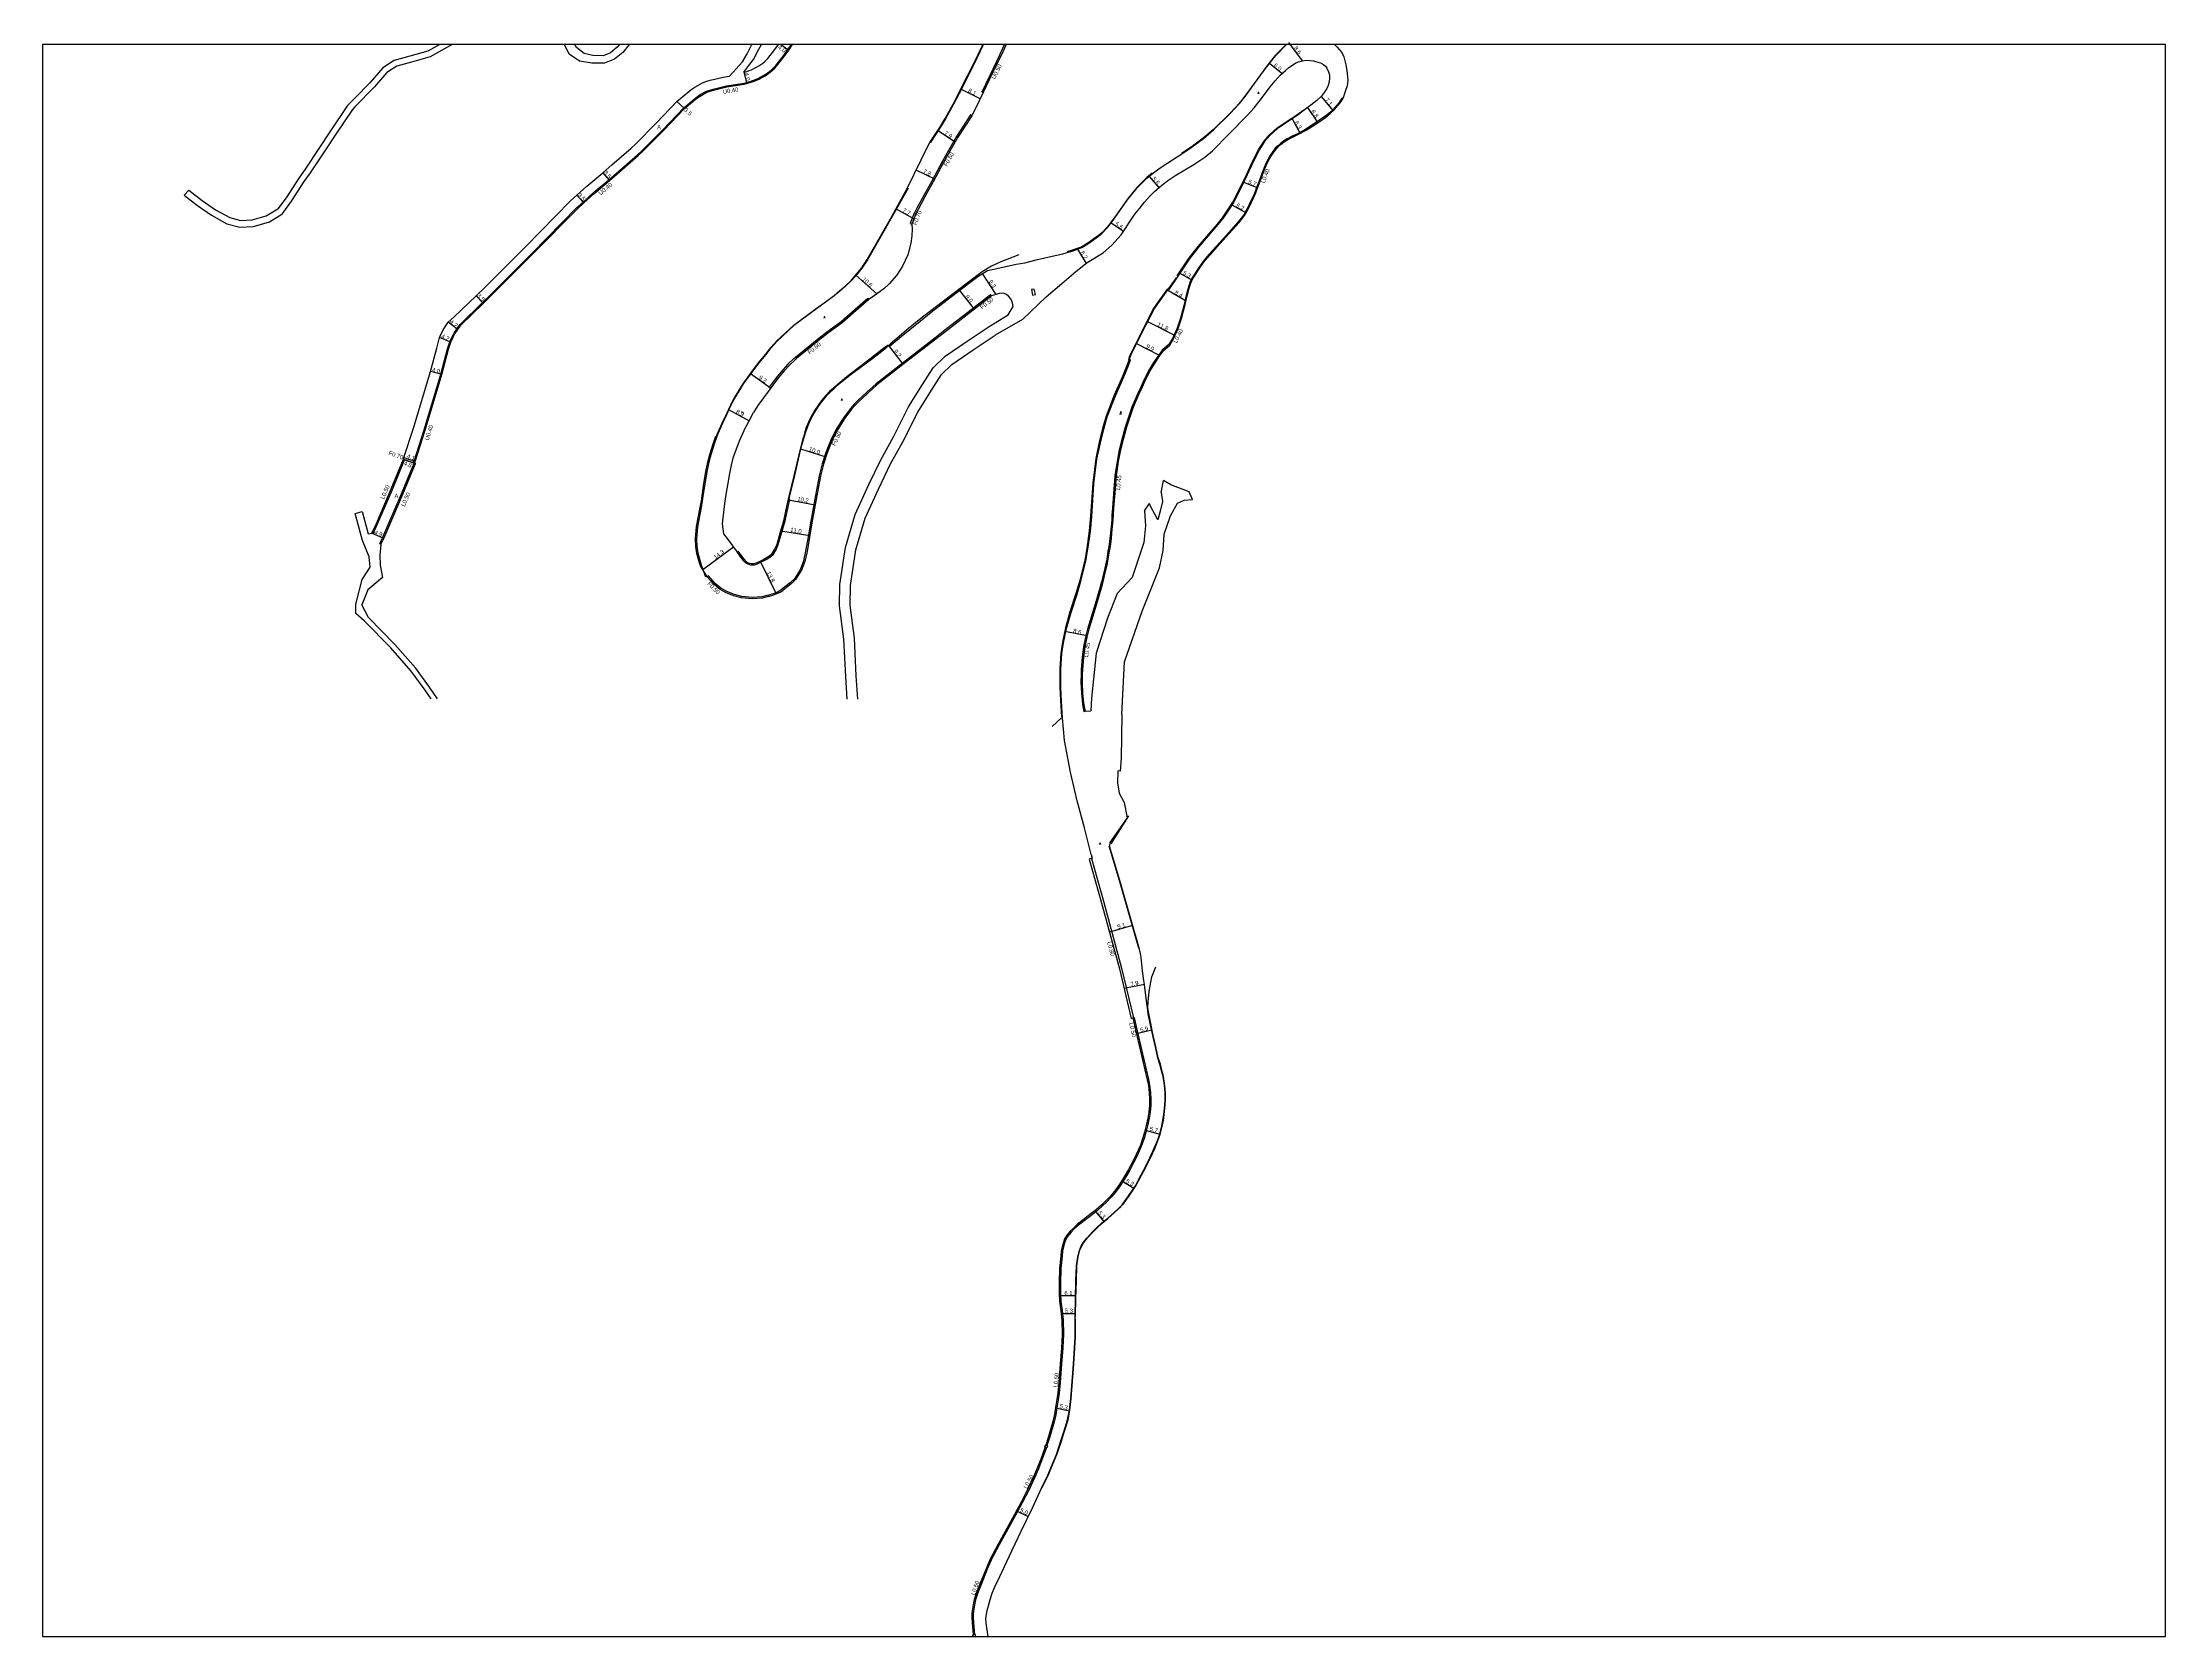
# Model space of a CAD drawing. Header units: metres. Extents: x -24000 to -20000, y -93000 to -89999.
# Drawn here: x -23200 to -22400, y -90600 to -89999 of the extents above; entities that cross this region are included whole.
import ezdxf

# ---------------------------------------------------------------- set-up
doc = ezdxf.new("R2010")
doc.units = ezdxf.units.M
doc.header["$LTSCALE"] = 2.5
for name, color, linetype in [('側溝・桝', 7, 'Continuous'), ('図郭', 7, 'Continuous'), ('幅員', 7, 'Continuous'), ('歩道・分離帯・安全施設', 7, 'Continuous'), ('舗装', 7, 'Continuous'), ('道路', 7, 'Continuous')]:
    doc.layers.add(name, color=color, linetype=linetype)
doc.styles.get("Standard").update_dxf_attribs({"font": ''})
doc.styles.add('YOKO_DECO', font='txt.shx', dxfattribs={"bigfont": 'extfont.shx'})
doc.styles.get('Standard').set_extended_font_data('@MS PGothic')

msp = doc.modelspace()

# ---------------------------------------------------------------- linework, layer by layer
at = {"layer": '側溝・桝', "flags": 128}
for points in [[(-23059.75, -90157.87), (-23059.53, -90157.19), (-23055.74, -90145.36), (-23049.51, -90124.39), (-23046.94, -90114.9), (-23046.14, -90112.24), (-23045.29, -90110.38), (-23044.59, -90109.12), (-23043.52, -90107.45), (-23042.3, -90105.86), (-23033.86, -90097.56), (-23030.79, -90094.53), (-23015.33, -90079.08), (-22998.32, -90061.8), (-22996.01, -90059.72), (-22992.22, -90056.3), (-22986.31, -90051.32), (-22982.59, -90048.07), (-22975.55, -90041.93), (-22973.99, -90040.47), (-22965.8, -90032.34), (-22958.08, -90024.16), (-22954.01, -90020.76), (-22953.03, -90020.03), (-22951.59, -90019.09), (-22949.86, -90018.15), (-22948.72, -90017.73), (-22947.12, -90017.22), (-22942.13, -90016.05), (-22935.56, -90014.98), (-22934.65, -90014.75), (-22933.31, -90014.38), (-22932.19, -90014.02), (-22931.16, -90013.62), (-22929.97, -90013.08), (-22928.81, -90012.48), (-22927.68, -90011.82), (-22926.75, -90011.19), (-22925.81, -90010.48), (-22924.91, -90009.72), (-22924.06, -90008.9), (-22923.4, -90008.23), (-22920.5, -90004.51), (-22918.79, -90002.14), (-22917.33, -90000)], [(-23075.44, -90184.44), (-23073.7, -90180.71), (-23068.13, -90167.72), (-23063.52, -90156.52)], [(-23072.92, -90188.23), (-23071.85, -90185.96), (-23064.69, -90169.32), (-23059.94, -90157.8)], [(-23063.99, -90156.36), (-23063.52, -90156.52), (-23060.13, -90157.73)], [(-23063.78, -90155.69), (-23059.91, -90157.06)], [(-23075.44, -90184.44), (-23075.9, -90184.25)], [(-23072.47, -90188.45), (-23072.92, -90188.23)]]:
    msp.add_lwpolyline(points, dxfattribs=at)
at = {"layer": '側溝・桝'}
for points in [[(-22845.56, -90018.19), (-22845.99, -90017.98), (-22845.83, -90017.65), (-22841.51, -90008.66), (-22839.24, -90003.97), (-22837.45, -90000)], [(-22710.03, -90020.47), (-22710.39, -90020.27), (-22710.95, -90021.28), (-22711.42, -90021.92), (-22713.64, -90024.48), (-22715.07, -90025.78), (-22716.79, -90027.21), (-22720.71, -90029.85), (-22724, -90031.95), (-22726.87, -90033.53), (-22729.13, -90034.59), (-22731.01, -90035.6), (-22732.28, -90036.35), (-22733.5, -90037.3), (-22734.67, -90038.36), (-22735.46, -90039.17), (-22736.61, -90040.71), (-22737.5, -90042.01), (-22738.55, -90043.84), (-22739.27, -90045.46), (-22740.28, -90048.05), (-22741.45, -90051.21), (-22742.38, -90053.67), (-22743.47, -90056.46), (-22744.01, -90057.67), (-22745.33, -90060.38), (-22746.19, -90062.13), (-22747.36, -90064.26), (-22749.42, -90066.92), (-22753.09, -90071.02), (-22757.62, -90076.06), (-22759.15, -90077.72), (-22761.35, -90080.19), (-22762.79, -90081.95), (-22764.75, -90084.78), (-22766.04, -90086.79), (-22766.74, -90087.94), (-22767.23, -90088.82), (-22767.65, -90089.79), (-22768.05, -90090.97), (-22768.41, -90092.24), (-22769.02, -90094.69), (-22769.77, -90097.97), (-22771.15, -90103.21), (-22772.39, -90106.89), (-22774.23, -90110.84), (-22775.53, -90113.08), (-22778.12, -90115.26), (-22779.51, -90117.18), (-22781.31, -90119.94), (-22783.21, -90123.03), (-22785.32, -90127.36), (-22786.13, -90129.15), (-22787.45, -90132.11), (-22789.45, -90136.75), (-22790.66, -90140.12), (-22792, -90144.27), (-22793.29, -90148.9), (-22794.26, -90152.76), (-22795.1, -90157.2), (-22795.91, -90162.56), (-22796.31, -90167.62), (-22796.82, -90174.79), (-22796.99, -90177.3), (-22797.11, -90179.34), (-22797.59, -90184.1), (-22797.8, -90186.23), (-22798.19, -90189.2), (-22798.51, -90191), (-22798.99, -90193.94), (-22799.42, -90196.3), (-22800.11, -90199.08), (-22800.92, -90202.59), (-22801.56, -90204.94), (-22803.08, -90210.1), (-22803.85, -90212.63), (-22806.17, -90220.39), (-22806.94, -90223.33), (-22807.68, -90227.06), (-22808.23, -90230.91), (-22808.62, -90235.65), (-22808.64, -90237.32), (-22808.68, -90240.46), (-22808.53, -90244.53), (-22808.27, -90247.11), (-22808.04, -90248.83), (-22807.55, -90251.36), (-22807.11, -90251.27)], [(-22849.82, -90026.87), (-22850.34, -90026.58), (-22855.59, -90034.77), (-22858.56, -90039.94), (-22860.84, -90044.03), (-22864.88, -90051.54), (-22867.73, -90056.7), (-22870.6, -90061.97), (-22871.39, -90063.45), (-22871.48, -90063.67), (-22871.55, -90063.64), (-22872.47, -90065.84), (-22873.04, -90067.55), (-22872.38, -90067.77)], [(-22843.27, -90094.82), (-22849.65, -90099.72), (-22859.32, -90107.23), (-22863.7, -90110.65), (-22875.56, -90119.88), (-22885.88, -90127.95), (-22889.39, -90131.06), (-22892.78, -90134.21), (-22894.14, -90135.57), (-22895.51, -90137.17), (-22898.09, -90140.56), (-22900.87, -90145), (-22902.99, -90149.19), (-22903.81, -90151.25), (-22904.93, -90154.15), (-22906.17, -90158.01), (-22907.33, -90162.62), (-22908.52, -90168.68), (-22910.76, -90181.01), (-22911.5, -90185.63), (-22912.42, -90191.04), (-22913.28, -90194.68), (-22914.5, -90197.97), (-22916.62, -90201.37), (-22918.1, -90202.8), (-22921.37, -90205.33)], [(-22916.87, -90118.43), (-22916.3, -90117.85), (-22907.46, -90110.67), (-22904.52, -90108.4), (-22899.02, -90104.44), (-22893.8, -90099.82), (-22889.05, -90095.68), (-22888.63, -90096.17)], [(-22916.87, -90118.43), (-22919.09, -90120.56), (-22920.88, -90122.52), (-22922.97, -90124.99), (-22924.32, -90126.64), (-22926.16, -90129.2), (-22925.64, -90129.58)], [(-22927.26, -90194.07), (-22925.56, -90193.05), (-22924.71, -90192.23), (-22923.58, -90190.45), (-22922.76, -90188.47), (-22921.39, -90183.84), (-22920.18, -90179.61), (-22919, -90174.26), (-22918.38, -90171.45), (-22918.85, -90171.35)], [(-22938.29, -90191.16), (-22938.34, -90191.2), (-22936.99, -90193.18), (-22935.99, -90194.49), (-22935.18, -90195.25), (-22934.25, -90195.76), (-22933.21, -90196.11), (-22932.06, -90196.16), (-22931.72, -90196.08)], [(-22931.72, -90196.08), (-22930.57, -90195.69), (-22929.4, -90195.15), (-22928.31, -90194.65), (-22927.26, -90194.07)], [(-22926.51, -90207.55), (-22928.92, -90208.2), (-22932.6, -90208.48), (-22936.46, -90208.11), (-22939.29, -90207.34), (-22942.17, -90206.2), (-22944.36, -90204.97), (-22946.56, -90203.12), (-22949.08, -90200.3), (-22949.47, -90200.65)], [(-22926.51, -90207.55), (-22924.99, -90207.1), (-22923.71, -90206.62), (-22922.34, -90205.94), (-22921.37, -90205.33)], [(-22804.72, -90306.8), (-22800.22, -90322.84), (-22793.35, -90348.1), (-22788.9, -90366.85)], [(-22788.6, -90366.78), (-22787.48, -90371.76), (-22785.88, -90378.77), (-22784.13, -90386.27), (-22783.22, -90390.09), (-22782.8, -90392.24), (-22782.43, -90395.04), (-22782.32, -90397.55), (-22782.32, -90399.75), (-22782.59, -90402.41), (-22783, -90404.71), (-22783.57, -90407.48), (-22784.21, -90410.03), (-22784.88, -90412.28), (-22785.83, -90414.99), (-22787.43, -90418.6), (-22788.84, -90421.44), (-22790.29, -90424.23), (-22791.54, -90426.41), (-22792.72, -90428.34), (-22794.13, -90430.48), (-22795.7, -90432.51), (-22797.23, -90434.32), (-22799.05, -90436.28), (-22800.52, -90437.7), (-22802.51, -90439.4), (-22804.97, -90441.4), (-22807.5, -90443.36), (-22809.63, -90444.97), (-22811.21, -90446.41), (-22812.43, -90447.61), (-22813.1, -90448.46), (-22813.71, -90449.3), (-22814.38, -90450.36), (-22814.84, -90451.64), (-22815.29, -90453.2), (-22815.6, -90454.82), (-22815.81, -90456.74), (-22816.22, -90461.31), (-22816.43, -90466.68), (-22816.41, -90470.67), (-22816.25, -90473.62), (-22815.75, -90477.17), (-22815.4, -90480.71), (-22815.29, -90486.15), (-22815.51, -90491.22), (-22816.01, -90497.4), (-22816.55, -90504.26), (-22816.92, -90508.33), (-22817.29, -90510.79), (-22817.74, -90513.75), (-22818.21, -90516.41), (-22818.79, -90519.09), (-22820.43, -90524.78), (-22821.51, -90528.05)], [(-22789.08, -90366.89), (-22788.6, -90366.78)], [(-22821.76, -90528.81), (-22821.85, -90529.08), (-22823.39, -90533.38), (-22824.73, -90536.75), (-22826.08, -90540), (-22828.36, -90544.87), (-22830.84, -90549.57), (-22833.3, -90554.22), (-22836.23, -90559.56), (-22839.45, -90565.44), (-22841.62, -90569.42), (-22842.55, -90571.28), (-22843.73, -90574.04), (-22845.84, -90579.17), (-22847.33, -90582.96), (-22847.93, -90584.68), (-22848.4, -90586.16), (-22848.71, -90587.42), (-22848.97, -90588.92), (-22849.16, -90590.42), (-22849.24, -90591.52), (-22849.28, -90592.72), (-22849.19, -90594.78), (-22848.76, -90599.23)], [(-22849.37, -90600), (-22849.48, -90599.35), (-22848.6, -90599.2), (-22848.45, -90600)]]:
    msp.add_lwpolyline(points, dxfattribs=at)
for points in [[(-22842.71, -90094.28), (-22843.32, -90094.75), (-22842.95, -90095.23), (-22842.34, -90094.76)], [(-22826.9, -90094.47), (-22825.87, -90094.27), (-22826.27, -90092.21), (-22827.3, -90092.41)], [(-22821.29, -90528.13), (-22821.54, -90528.88), (-22822.34, -90528.62), (-22822.09, -90527.86)]]:
    msp.add_lwpolyline(points, close=True, dxfattribs=at)
at = {"layer": '図郭'}
msp.add_lwpolyline([(-23200, -90600), (-22400, -90600), (-22400, -90000), (-23200, -90000)], close=True, dxfattribs=at)
at = {"layer": '幅員', "flags": 128}
for points in [[(-22921.76, -90000), (-22919.12, -90001.91)], [(-22935.7, -90010.48), (-22934.75, -90014.36)], [(-22958.35, -90023.87), (-22960.9, -90021.47)], [(-22988.88, -90048.38), (-22986.57, -90051.01)], [(-22996.28, -90059.42), (-22998.62, -90056.82)], [(-23036.6, -90094.78), (-23034.14, -90097.27)], [(-23046.52, -90112.1), (-23050.41, -90110.52)], [(-23043.85, -90107.22), (-23047.18, -90104.66)], [(-23049.9, -90124.28), (-23053.78, -90123.29)], [(-23063.99, -90156.36), (-23059.47, -90157.97)], [(-23063.99, -90156.36), (-23060.13, -90157.73)], [(-23071.4, -90186.16), (-23075.9, -90184.25)]]:
    msp.add_lwpolyline(points, dxfattribs=at)
at = {"layer": '幅員'}
for points in [[(-22725.24, -90006.19), (-22730.4, -89999.27)], [(-22732.93, -90010.98), (-22737.65, -90007.2)], [(-22846.72, -90020.57), (-22853.91, -90016.83)], [(-22723.29, -90023.83), (-22719.46, -90029.5)], [(-22718.21, -90019.65), (-22713.65, -90025.04)], [(-22729.08, -90028.06), (-22726.06, -90033.55)], [(-22856.1, -90036.85), (-22862.69, -90032.51)], [(-22863.8, -90050.78), (-22870.8, -90047.41)], [(-22783.04, -90049.75), (-22779.34, -90053.99)], [(-22747.39, -90051.92), (-22742.07, -90054)], [(-22871.66, -90065.68), (-22878.38, -90061.96)], [(-22751.84, -90060.49), (-22746.45, -90063.46)], [(-22797.33, -90067.31), (-22792.65, -90070.44)], [(-22809.96, -90077.15), (-22806.75, -90082.53)], [(-22885.65, -90094.05), (-22893.49, -90086.94)], [(-22840.68, -90094.2), (-22845.72, -90086.35)], [(-22771.45, -90086.26), (-22766.78, -90088.86)], [(-22854.44, -90092.69), (-22848.94, -90099.84)], [(-22769.08, -90096.76), (-22776.27, -90092.5)], [(-22773.25, -90109.7), (-22783.79, -90104.44)], [(-22881.32, -90113.4), (-22875.67, -90120.63)], [(-22779.05, -90117.18), (-22787.88, -90112.66)], [(-22925.64, -90129.58), (-22933.22, -90124.12)], [(-22941.52, -90137.55), (-22933.73, -90141.86)], [(-22935.88, -90139.03), (-22936.56, -90138.46)], [(-22914.38, -90152.41), (-22904.81, -90155.48)], [(-22918.92, -90171.67), (-22908.87, -90173.5)], [(-22921.73, -90183.28), (-22910.87, -90185.02)], [(-22951.13, -90197.92), (-22939.66, -90189.36)], [(-22929.6, -90194.72), (-22923.5, -90207.1)], [(-22806.37, -90222.93), (-22814.81, -90221.2)], [(-22789.22, -90332.04), (-22797.97, -90334.5)], [(-22784.74, -90354.22), (-22792.45, -90355.73)], [(-22782.01, -90371.53), (-22787.71, -90372.92)], [(-22784.52, -90409.23), (-22778.99, -90410.62)], [(-22793.28, -90428.29), (-22788.81, -90431.08)], [(-22803.5, -90439.57), (-22800.07, -90443.54)], [(-22810.73, -90471.63), (-22816.86, -90471.64)], [(-22816.15, -90478.2), (-22810.83, -90478.28)], [(-22818.26, -90513.82), (-22813.04, -90514.97)], [(-22833.02, -90552.62), (-22828.54, -90554.8)]]:
    msp.add_lwpolyline(points, dxfattribs=at)
at = {"layer": '歩道・分離帯・安全施設'}
for points in [[(-22845.47, -90000), (-22845.77, -90000.67), (-22848.94, -90007.29), (-22853.63, -90016.61), (-22856.74, -90022.59), (-22859.71, -90028.03), (-22861.76, -90031.37), (-22865.5, -90037.06)], [(-22731.35, -90000), (-22735.44, -90004.24), (-22738.74, -90008.37), (-22741.65, -90012.33), (-22746.87, -90019.47), (-22749.08, -90022.22), (-22752.34, -90025.8), (-22758.78, -90032.02), (-22762.6, -90035.33), (-22767.15, -90038.68), (-22770.74, -90041.1)], [(-22772.4, -90087.26), (-22768.15, -90080.81), (-22764.57, -90076.22), (-22757.29, -90067.75), (-22755.39, -90065.41), (-22753.28, -90062.37), (-22751.46, -90059.42), (-22749.27, -90055.33), (-22746.32, -90049.11), (-22743.93, -90043.86), (-22741.67, -90039.44), (-22739.67, -90036.43), (-22737.77, -90034.27), (-22734.75, -90031.46), (-22729.21, -90027.86), (-22727.35, -90026.6), (-22724.7, -90024.65)], [(-22873.81, -90054.21), (-22879.86, -90064.92), (-22889.1, -90081.16), (-22891.19, -90084.3), (-22893.09, -90086.72), (-22895.07, -90088.9), (-22897.45, -90091.17), (-22899.53, -90092.99), (-22901.63, -90094.7), (-22904.51, -90096.9), (-22908.36, -90099.63), (-22916.82, -90105.88), (-22923.2, -90111.79)], [(-22781.88, -90048.47), (-22783.81, -90050.14), (-22787.47, -90053.79), (-22791.23, -90058.47), (-22795.02, -90063.88), (-22797.14, -90066.79), (-22798.61, -90068.64), (-22800.83, -90071.02), (-22802.1, -90071.99), (-22806.07, -90074.88), (-22808.35, -90076.24), (-22808.93, -90076.51), (-22811.98, -90077.6), (-22813.84, -90078.17)], [(-22832.03, -90079.31), (-22838.93, -90081.91), (-22842.35, -90083.55), (-22845.85, -90085.74), (-22851.57, -90090), (-22863.06, -90098.74), (-22868.39, -90102.85), (-22873.63, -90107.07), (-22880.52, -90112.92), (-22882.33, -90114.63), (-22884.99, -90116.72), (-22888.56, -90119.52), (-22890.31, -90120.76), (-22895.73, -90124.72), (-22900.64, -90128.71), (-22904.72, -90132.54), (-22906.62, -90134.82), (-22907.88, -90136.62), (-22909.04, -90138.59), (-22910.72, -90141.61), (-22911.91, -90144.35), (-22912.7, -90146.89), (-22914.43, -90152.94), (-22916.65, -90162.44), (-22918.73, -90171.19)], [(-22772.81, -90087.98), (-22778.97, -90096.46), (-22781.02, -90099.35), (-22784.42, -90105.95), (-22788.8, -90114.75), (-22789.9, -90117.05), (-22791.22, -90120.74), (-22793.01, -90125.11), (-22796.12, -90132.24), (-22799.21, -90140.15), (-22800.52, -90144.74), (-22801.78, -90149.96), (-22803.06, -90156.1), (-22804.21, -90165.31), (-22805.04, -90177.68), (-22805.55, -90183.36), (-22806.45, -90189.95), (-22807.24, -90194.4), (-22809.13, -90202.01), (-22810.6, -90206.97), (-22812.85, -90213.82), (-22814.55, -90219.93), (-22815.65, -90225.31), (-22816.25, -90229.36), (-22816.66, -90235.14), (-22816.66, -90242.14), (-22816.4, -90247.31), (-22816, -90253.46)], [(-22940.49, -90135.81), (-22939.05, -90133.3), (-22937.49, -90130.68), (-22935.8, -90127.96), (-22932.96, -90124.02), (-22930.05, -90120.11), (-22927.34, -90116.83), (-22925.41, -90114.39), (-22923.2, -90111.79)], [(-22940.49, -90135.81), (-22941.38, -90137.61), (-22942.65, -90140.42)], [(-22942.65, -90140.42), (-22943.12, -90141.41), (-22945.47, -90146.75), (-22946.79, -90150.24), (-22948.18, -90154.7), (-22948.74, -90156.98), (-22949.5, -90160.4), (-22950.37, -90165.57), (-22951.23, -90171.13), (-22951.83, -90174.58), (-22953.18, -90181.77), (-22953.53, -90186.32), (-22953.41, -90189.14), (-22953.03, -90191.73), (-22951.79, -90196.08), (-22950.12, -90200.71)], [(-22819.53, -90257.07), (-22816.05, -90253.81)], [(-22797.29, -90301.22), (-22790.58, -90290.72)], [(-22786.88, -90340.59), (-22789.94, -90330.09), (-22794.16, -90315.15), (-22798.1, -90302.18)], [(-22783.51, -90362.97), (-22783.3, -90360.82), (-22783.03, -90356.89), (-22782.41, -90353.44), (-22781.98, -90351.41), (-22780.44, -90347.65)], [(-22793.07, -90437.41), (-22790.46, -90433.91), (-22788.05, -90430.17), (-22785.83, -90426.1), (-22784.14, -90422.86), (-22782.54, -90419.61), (-22780.9, -90416.06), (-22779.8, -90413.46), (-22778.97, -90411.11), (-22778.05, -90407.63), (-22777.63, -90405.47), (-22777.3, -90403.33), (-22776.96, -90399.74), (-22776.81, -90397.53), (-22776.82, -90395.44), (-22776.94, -90393.51), (-22777.17, -90391.41), (-22777.56, -90388.97), (-22778.02, -90387.1), (-22778.76, -90384.32), (-22779.57, -90381.9), (-22780.51, -90377.73), (-22781.42, -90373.53), (-22782.41, -90368.93), (-22783.16, -90365.27), (-22783.49, -90363.07)], [(-22810.69, -90479.53), (-22810.69, -90479.24), (-22810.61, -90472.64), (-22810.42, -90465.8), (-22810.21, -90460.35), (-22809.7, -90456.95), (-22809.06, -90454.4), (-22808.49, -90452.97), (-22807.56, -90451.5), (-22806.26, -90449.8), (-22804.24, -90447.61), (-22802.83, -90446.23), (-22800.68, -90444.25), (-22798.5, -90442.41), (-22794.74, -90439.1), (-22793.58, -90437.94)], [(-22823.32, -90543.85), (-22821.04, -90539.28), (-22819.75, -90536.17), (-22817.82, -90531.39), (-22816.2, -90526.71), (-22815, -90522.96), (-22813.56, -90518.38), (-22812.83, -90514.7), (-22812.35, -90510.32), (-22811.94, -90505.55), (-22811.46, -90499.17), (-22811.09, -90493.31), (-22810.77, -90487.03), (-22810.69, -90483.79), (-22810.69, -90480.2)]]:
    msp.add_lwpolyline(points, dxfattribs=at)
at = {"layer": '道路', "flags": 128}
for points in [[(-23045.65, -90000), (-23053.95, -90004.71), (-23060.91, -90006.65), (-23066.5, -90008.17), (-23070.25, -90010.57), (-23074.92, -90016.04), (-23082.28, -90023.57)], [(-23050.31, -90000), (-23054.84, -90002.57), (-23061.54, -90004.44), (-23067.45, -90006.04), (-23071.78, -90008.82), (-23076.62, -90014.49), (-23082.28, -90020.28)], [(-23072.47, -90188.45), (-23071.4, -90186.16), (-23064.23, -90169.52), (-23059.47, -90157.97), (-23059.75, -90157.87), (-23059.94, -90157.8), (-23060.13, -90157.73), (-23059.91, -90157.06), (-23056.13, -90145.24), (-23049.9, -90124.28), (-23047.32, -90114.79), (-23046.52, -90112.1), (-23045.63, -90110.17), (-23044.9, -90108.85), (-23043.85, -90107.22), (-23042.6, -90105.6), (-23034.14, -90097.27), (-23031.07, -90094.24), (-23015.61, -90078.8), (-22998.6, -90061.51), (-22996.28, -90059.42), (-22992.48, -90056), (-22986.57, -90051.01), (-22982.85, -90047.77), (-22975.77, -90041.59), (-22974.32, -90040.24), (-22966.08, -90032.06), (-22958.35, -90023.87), (-22954.48, -90020.63), (-22953.21, -90019.65), (-22952.11, -90018.91), (-22949.84, -90017.69), (-22948.47, -90017.19), (-22947.32, -90016.86), (-22942.21, -90015.66), (-22935.64, -90014.58), (-22934.75, -90014.36), (-22933.42, -90014), (-22932.33, -90013.65), (-22931.31, -90013.25), (-22930.14, -90012.72), (-22929, -90012.13), (-22927.9, -90011.48), (-22926.98, -90010.87), (-22926.06, -90010.17), (-22925.18, -90009.42), (-22924.34, -90008.62), (-22923.7, -90007.96), (-22920.83, -90004.27), (-22919.12, -90001.91), (-22917.81, -90000)], [(-22978.87, -90000), (-22981.31, -90003.05), (-22984.41, -90005.6), (-22988.19, -90007.13), (-22993.01, -90007.03), (-22997.68, -90006.31), (-23001.55, -90003.69), (-23003.33, -90000)], [(-22982.57, -90000), (-22983.46, -90001.11), (-22985.96, -90003.17), (-22988.74, -90004.29), (-22992.65, -90004.21), (-22995.9, -90003.48), (-22998.79, -90001.17), (-22999.41, -90000)], [(-22935.7, -90010.48), (-22935.54, -90010.44), (-22934.57, -90010.17), (-22933.67, -90009.88), (-22932.86, -90009.56), (-22931.89, -90009.12), (-22930.94, -90008.63), (-22930.02, -90008.09), (-22929.3, -90007.61), (-22928.57, -90007.05), (-22927.86, -90006.45), (-22927.16, -90005.78), (-22926.73, -90005.33), (-22924.03, -90001.87), (-22922.68, -90000)], [(-23075.9, -90184.25), (-23074.16, -90180.5), (-23068.6, -90167.53), (-23063.99, -90156.36), (-23063.78, -90155.69), (-23060.11, -90144.19), (-23053.78, -90123.29), (-23051.43, -90114.43), (-23050.41, -90110.52), (-23049.03, -90107.51), (-23047.18, -90104.66), (-23044.85, -90102.61), (-23036.6, -90094.78), (-23033.48, -90091.7), (-23018.02, -90076.26), (-23001.05, -90059.01), (-22998.62, -90056.82), (-22994.83, -90053.41), (-22988.88, -90048.38), (-22985.48, -90045.41), (-22978.2, -90039.07), (-22976.58, -90037.55), (-22968.59, -90029.62), (-22960.9, -90021.47), (-22955.73, -90017.12), (-22954.2, -90016.06), (-22951.24, -90014.47), (-22949.65, -90013.88), (-22948.44, -90013.53), (-22942.9, -90012.22), (-22941.11, -90011.93)], [(-23082.28, -90020.28), (-23085, -90023.07), (-23091.67, -90032.96), (-23095.6, -90038.89), (-23100.96, -90047.07), (-23103.44, -90050.36), (-23108.19, -90057.83), (-23111.33, -90061.96)], [(-23082.28, -90023.57), (-23083.21, -90024.53), (-23089.76, -90034.24), (-23093.66, -90040.13), (-23099.07, -90048.38), (-23101.55, -90051.68), (-23106.29, -90059.12), (-23109.79, -90064.04)], [(-23146.66, -90056.81), (-23144.82, -90054.93)], [(-23144.82, -90054.93), (-23139.79, -90058.82), (-23134.75, -90062.33), (-23129.35, -90065.29), (-23125.35, -90066.39), (-23120.98, -90066.09), (-23115.69, -90064.58), (-23111.33, -90061.96)], [(-23146.66, -90056.81), (-23141.57, -90060.74), (-23136.34, -90064.39), (-23130.49, -90067.59), (-23125.66, -90068.92), (-23120.47, -90068.57), (-23114.49, -90066.86), (-23109.79, -90064.04)], [(-22830.76, -90103.65), (-22841.01, -90109.58)], [(-22896.75, -90246.69), (-22897.33, -90238.24), (-22898.04, -90224.17), (-22899.66, -90211.55), (-22899.56, -90203.53), (-22897.38, -90189.58), (-22893.74, -90177.21), (-22888.65, -90165.88), (-22884.08, -90156.52), (-22879.38, -90147.95), (-22873.64, -90136.62), (-22868.41, -90128.19), (-22864.36, -90121.86), (-22859.9, -90117.5), (-22851.51, -90111.82), (-22843.25, -90106.26)], [(-22892.74, -90246.69), (-22893.34, -90238.02), (-22894.05, -90223.82), (-22895.66, -90211.32), (-22895.56, -90203.87), (-22893.47, -90190.46), (-22889.98, -90178.59), (-22885.03, -90167.57), (-22880.53, -90158.37), (-22875.84, -90149.82), (-22870.15, -90138.58), (-22865.03, -90130.33), (-22861.23, -90124.4), (-22857.36, -90120.61), (-22849.24, -90115.11), (-22841.01, -90109.58)], [(-22778.42, -90168.85), (-22777.62, -90164.41)], [(-22767.89, -90168.62), (-22774.76, -90165.99), (-22777.62, -90164.41)], [(-22784.7, -90175.75), (-22784.34, -90181.37), (-22785.02, -90187.77), (-22789.38, -90200.95), (-22795, -90206.94), (-22798.69, -90216.21), (-22802.92, -90229.39), (-22804.69, -90246.37), (-22804.91, -90251.11)], [(-22793.33, -90252.48), (-22792.25, -90232.7), (-22785.65, -90213.65), (-22779.07, -90197.21), (-22777.74, -90190.68), (-22777.32, -90184.54), (-22774.94, -90177.62), (-22772.31, -90172.93), (-22769.83, -90171.76), (-22766.71, -90171.51)], [(-22784.7, -90175.75), (-22782.87, -90173.01)], [(-22778.42, -90168.85), (-22777.91, -90172.25), (-22778.84, -90175.9), (-22779.77, -90179.17), (-22782.61, -90173.8), (-22782.87, -90173.01)], [(-22766.71, -90171.51), (-22767.89, -90168.62)], [(-23082.16, -90176.77), (-23079.51, -90176.09)], [(-23081.97, -90210.91), (-23079.5, -90201.65), (-23076.49, -90197.04), (-23076.9, -90193.1), (-23079.37, -90186.9), (-23082.16, -90176.77)], [(-23079.51, -90176.09), (-23077.25, -90184.48), (-23075.9, -90184.25)], [(-23072.47, -90188.45), (-23072.92, -90192.47), (-23072.77, -90196.28), (-23071.84, -90200.88), (-23077.34, -90205.5), (-23079.69, -90211.17)], [(-23053.56, -90246.68), (-23055.83, -90243.4), (-23061.05, -90236.15), (-23068.74, -90227.47), (-23078.81, -90217.21), (-23081.87, -90214.42), (-23081.97, -90210.91)], [(-23051.12, -90246.68), (-23054.2, -90242.24), (-23059.49, -90234.9), (-23067.28, -90226.11), (-23077.17, -90216.02), (-23079.69, -90211.17)]]:
    msp.add_lwpolyline(points, dxfattribs=at)
at = {"layer": '道路'}
for points in [[(-22941.11, -90011.93), (-22936.28, -90006.55), (-22934.49, -90003.54), (-22932.83, -90000.34), (-22932.63, -90000)], [(-22935.7, -90010.48), (-22933.83, -90007.93), (-22932.12, -90005.66), (-22930.09, -90001.75), (-22929.11, -90000)], [(-22923.31, -90111.69), (-22916.91, -90105.76), (-22908.44, -90099.51), (-22904.59, -90096.78), (-22901.72, -90094.58), (-22899.62, -90092.88), (-22897.55, -90091.07), (-22895.17, -90088.8), (-22893.21, -90086.63), (-22891.31, -90084.22), (-22889.23, -90081.08), (-22879.98, -90064.85), (-22874.02, -90054.09), (-22868.89, -90043.46), (-22867.12, -90039.82), (-22865.63, -90036.98), (-22861.89, -90031.29), (-22859.84, -90027.96), (-22856.87, -90022.52), (-22853.77, -90016.54), (-22849.07, -90007.23), (-22845.91, -90000.61), (-22845.63, -90000)], [(-22836.92, -90000), (-22838.8, -90004.17), (-22841.08, -90008.87), (-22845.4, -90017.86), (-22847.04, -90021.23), (-22849.82, -90026.87), (-22855.06, -90035.02), (-22858.05, -90040.23), (-22860.32, -90044.31), (-22864.37, -90051.83), (-22867.22, -90056.98), (-22870.08, -90062.25), (-22870.86, -90063.7), (-22871.82, -90066.08), (-22872.38, -90067.77), (-22872.32, -90069.61), (-22872.42, -90072.09), (-22872.79, -90074.93), (-22873.95, -90079.28), (-22875.89, -90083.61), (-22878.19, -90087.15), (-22880.94, -90090.27), (-22883, -90092.11), (-22885.23, -90093.75), (-22888.63, -90096.17), (-22893.37, -90100.29), (-22898.62, -90104.94), (-22904.14, -90108.91), (-22907.05, -90111.17), (-22915.87, -90118.33), (-22916.43, -90118.89)], [(-22881.32, -90113.4), (-22881, -90113.8), (-22876.38, -90110.06), (-22869.31, -90104.25), (-22865.1, -90100.94), (-22857.52, -90095.05), (-22851.1, -90090.13), (-22847.51, -90087.5), (-22843.93, -90085.2), (-22839.3, -90084.15), (-22833.08, -90082.88), (-22829.81, -90082.33), (-22825.03, -90081.12), (-22819.52, -90079.77), (-22815.56, -90078.97), (-22813.84, -90078.45), (-22811.98, -90077.88), (-22808.93, -90076.78), (-22808.34, -90076.51), (-22806.07, -90075.16), (-22802.1, -90072.27), (-22800.83, -90071.29), (-22798.6, -90068.91), (-22797.13, -90067.06), (-22795.02, -90064.15), (-22791.22, -90058.74), (-22787.47, -90054.06), (-22783.81, -90050.41), (-22781.88, -90048.75), (-22778.82, -90046.55), (-22774.24, -90043.52), (-22770.69, -90041.23), (-22767.1, -90038.81), (-22762.55, -90035.45), (-22758.73, -90032.15), (-22752.29, -90025.93), (-22749.03, -90022.35), (-22746.82, -90019.6), (-22741.6, -90012.46), (-22738.69, -90008.49), (-22735.39, -90004.37), (-22731.17, -90000)], [(-22713.2, -90000), (-22712.19, -90000.99), (-22710.34, -90003.12), (-22709.63, -90004.66), (-22708.93, -90007.69), (-22708.45, -90009.86), (-22708.23, -90012.2), (-22708.06, -90013.44), (-22708.2, -90014.62), (-22708.39, -90015.66), (-22709.1, -90017.73), (-22710.03, -90020.47)], [(-22821.76, -90095.13), (-22815.93, -90090.06), (-22810.62, -90085.57), (-22806.36, -90082.22), (-22800.29, -90078.61), (-22797.07, -90075.67), (-22793.52, -90071.75), (-22788.32, -90063.97), (-22786.56, -90061.75), (-22784.7, -90059.47), (-22782.65, -90057.11), (-22780.96, -90055.4), (-22778.27, -90053.05), (-22775.62, -90051.02), (-22772.91, -90049.28), (-22766.11, -90045.22), (-22761.96, -90042.48), (-22759.09, -90040.07), (-22752.96, -90033.88), (-22745.9, -90026.64), (-22743.44, -90023.85), (-22740.71, -90020.41), (-22737.35, -90016.02), (-22735.55, -90013.76), (-22733.64, -90011.61), (-22731.65, -90009.82), (-22730.37, -90008.71), (-22728.99, -90007.79), (-22727.68, -90006.95), (-22726.68, -90006.53), (-22725.24, -90006.19), (-22723.79, -90006), (-22722.34, -90006.07), (-22721.07, -90006.25), (-22719.38, -90006.68), (-22718.46, -90007), (-22717.33, -90007.6), (-22716.56, -90008.24), (-22715.98, -90009.01), (-22715.4, -90010.3), (-22715.08, -90011.51), (-22715.03, -90012.68), (-22715.12, -90014.15), (-22715.48, -90015.48), (-22716.08, -90016.68), (-22716.99, -90018.14), (-22718.21, -90019.65), (-22719.77, -90021.1), (-22722.09, -90022.87), (-22724.56, -90024.84), (-22727.21, -90026.79), (-22729.08, -90028.06), (-22734.61, -90031.64), (-22737.6, -90034.44), (-22739.48, -90036.57), (-22741.46, -90039.56), (-22743.72, -90043.96), (-22746.11, -90049.22), (-22749.06, -90055.44), (-22751.26, -90059.54), (-22753.08, -90062.5), (-22755.2, -90065.56), (-22757.1, -90067.9), (-22764.38, -90076.37), (-22767.95, -90080.95), (-22772.2, -90087.39), (-22775.59, -90092.35), (-22775.98, -90092.09)], [(-22777.86, -90115.57), (-22775.21, -90113.35), (-22773.87, -90111.02), (-22772.01, -90107.04), (-22770.76, -90103.33), (-22769.38, -90098.07), (-22768.62, -90094.79), (-22768.01, -90092.35), (-22767.66, -90091.1), (-22767.25, -90089.95), (-22766.86, -90089), (-22766.38, -90088.14), (-22765.7, -90087), (-22764.41, -90085), (-22762.46, -90082.19), (-22761.04, -90080.46), (-22758.85, -90078), (-22757.32, -90076.33), (-22752.79, -90071.3), (-22749.11, -90067.18), (-22747.01, -90064.47), (-22745.83, -90062.32), (-22744.96, -90060.56), (-22743.64, -90057.84), (-22743.09, -90056.61), (-22742, -90053.82), (-22741.07, -90051.35), (-22739.89, -90048.2), (-22738.9, -90045.62), (-22738.19, -90044.02), (-22737.16, -90042.23), (-22736.28, -90040.95), (-22735.15, -90039.44), (-22734.38, -90038.66), (-22733.24, -90037.61), (-22732.05, -90036.69), (-22730.81, -90035.96), (-22728.95, -90034.96), (-22726.69, -90033.89), (-22723.79, -90032.3), (-22720.48, -90030.19), (-22716.55, -90027.54), (-22714.81, -90026.09), (-22713.34, -90024.77), (-22711.1, -90022.17), (-22710.6, -90021.5), (-22710.03, -90020.47)], [(-22834.56, -90096.94), (-22835.22, -90095.77), (-22835.93, -90094.88), (-22836.78, -90094.23), (-22837.59, -90093.9), (-22838.42, -90093.8), (-22839.44, -90093.92), (-22840.68, -90094.2), (-22841.52, -90094.47), (-22842.34, -90094.76), (-22849.33, -90100.14), (-22859, -90107.64), (-22863.38, -90111.06), (-22875.24, -90120.29), (-22885.54, -90128.35), (-22889.04, -90131.45), (-22892.41, -90134.58), (-22893.75, -90135.93), (-22895.11, -90137.5), (-22897.66, -90140.86), (-22900.41, -90145.26), (-22902.52, -90149.41), (-22903.33, -90151.44), (-22904.44, -90154.33), (-22905.67, -90158.15), (-22906.83, -90162.73), (-22908.01, -90168.78), (-22910.24, -90181.1), (-22910.98, -90185.71), (-22911.91, -90191.14), (-22912.78, -90194.83), (-22914.03, -90198.2), (-22916.21, -90201.7), (-22917.76, -90203.2), (-22921.05, -90205.74)], [(-22821.76, -90095.13), (-22830.76, -90103.65)], [(-22790.63, -90118.69), (-22790.26, -90117.31), (-22787.78, -90112.46), (-22785.21, -90107.27), (-22781.94, -90100.73), (-22781.61, -90100.07), (-22779.51, -90097.05), (-22775.98, -90092.09)], [(-22843.25, -90106.26), (-22836.06, -90101.86), (-22834.27, -90098.79), (-22834.56, -90096.94)], [(-22940.63, -90135.75), (-22939.18, -90133.22), (-22937.62, -90130.61), (-22935.92, -90127.88), (-22933.08, -90123.93), (-22930.16, -90120.02), (-22927.46, -90116.73), (-22925.52, -90114.29), (-22923.31, -90111.69)], [(-22916.43, -90118.89), (-22918.63, -90121), (-22920.4, -90122.94), (-22922.48, -90125.4), (-22923.81, -90127.03), (-22925.83, -90129.83), (-22928.3, -90133.21), (-22930.47, -90136.13), (-22932.06, -90138.76)], [(-22881.32, -90113.4), (-22882.42, -90114.16), (-22889.84, -90119.88), (-22896.92, -90125.29), (-22901.07, -90128.78), (-22903.44, -90130.8), (-22904.87, -90132.27), (-22906.46, -90134.16), (-22908.12, -90136.56), (-22909.04, -90137.95), (-22909.6, -90138.94), (-22910.16, -90139.98), (-22911.38, -90142.36), (-22912.2, -90144.4), (-22912.75, -90145.98), (-22913.25, -90147.96)], [(-22804.81, -90305.29), (-22807.32, -90295.23), (-22810.17, -90285.11), (-22812.59, -90274.3), (-22814.9, -90262.29), (-22815.58, -90253.74), (-22815.98, -90247.59), (-22816.25, -90242.41), (-22816.24, -90235.39), (-22815.83, -90229.6), (-22815.23, -90225.55), (-22814.13, -90220.16), (-22812.43, -90214.04), (-22810.17, -90207.19), (-22808.7, -90202.23), (-22806.82, -90194.63), (-22806.03, -90190.19), (-22805.13, -90183.6), (-22804.62, -90177.93), (-22803.79, -90165.56), (-22802.64, -90156.34), (-22801.36, -90150.19), (-22800.1, -90144.97), (-22798.78, -90140.36), (-22795.69, -90132.45), (-22792.58, -90125.31), (-22790.8, -90120.96), (-22790.06, -90118.9), (-22790.63, -90118.69)], [(-22777.86, -90115.57), (-22779.05, -90117.18), (-22780.85, -90119.95), (-22782.75, -90123.03), (-22784.86, -90127.37), (-22785.67, -90129.15), (-22786.98, -90132.11), (-22788.99, -90136.76), (-22790.2, -90140.12), (-22791.54, -90144.27), (-22792.83, -90148.9), (-22793.8, -90152.77), (-22794.64, -90157.21), (-22795.45, -90162.56), (-22795.85, -90167.62), (-22796.36, -90174.8), (-22796.52, -90177.3), (-22796.65, -90179.35), (-22797.13, -90184.1), (-22797.34, -90186.24), (-22797.73, -90189.21), (-22798.05, -90191.01), (-22798.53, -90193.94), (-22798.96, -90196.31), (-22799.65, -90199.09), (-22800.46, -90202.59), (-22801.1, -90204.95), (-22802.62, -90210.1), (-22803.39, -90212.63), (-22805.71, -90220.39), (-22806.47, -90223.33), (-22807.22, -90227.07), (-22807.77, -90230.91), (-22808.16, -90235.66), (-22808.18, -90237.32), (-22808.22, -90240.47), (-22808.07, -90244.54), (-22807.81, -90247.11), (-22807.58, -90248.84), (-22807.11, -90251.27), (-22804.91, -90251.11)], [(-22940.63, -90135.75), (-22941.52, -90137.55), (-22942.78, -90140.35)], [(-22926.37, -90208.05), (-22928.83, -90208.72), (-22932.6, -90209), (-22936.56, -90208.62), (-22939.45, -90207.83), (-22942.39, -90206.67), (-22944.65, -90205.4), (-22946.93, -90203.49), (-22949.47, -90200.65), (-22952.14, -90196.2), (-22953.38, -90191.81), (-22953.75, -90189.16), (-22953.89, -90186.31), (-22953.55, -90181.72), (-22952.19, -90174.51), (-22951.72, -90172.07), (-22950.73, -90165.51), (-22949.86, -90160.33), (-22949.1, -90156.9), (-22948.54, -90154.6), (-22947.14, -90150.13), (-22946.21, -90147.68), (-22946.01, -90147.76), (-22945.6, -90146.69), (-22943.25, -90141.35), (-22942.78, -90140.35)], [(-22935.71, -90145.62), (-22933.73, -90141.86), (-22932.06, -90138.76)], [(-22935.71, -90145.62), (-22936.26, -90146.74), (-22937.52, -90149.51), (-22939.87, -90155.96), (-22940.48, -90158.62), (-22941.07, -90161.71), (-22941.73, -90165.4), (-22942.47, -90169.59), (-22942.99, -90172.99), (-22943.91, -90180.66), (-22943.35, -90184.46), (-22941.68, -90186.65), (-22938.95, -90190.31), (-22938.29, -90191.16), (-22937.95, -90190.93), (-22936.6, -90192.9), (-22935.63, -90194.17), (-22934.9, -90194.86), (-22934.06, -90195.32), (-22933.13, -90195.63), (-22932.13, -90195.68), (-22931.83, -90195.61)], [(-22927.51, -90193.66), (-22925.86, -90192.66), (-22925.08, -90191.92), (-22924.01, -90190.22), (-22923.21, -90188.31), (-22921.85, -90183.71), (-22920.65, -90179.49), (-22919.47, -90174.15), (-22918.85, -90171.35), (-22916.77, -90162.6), (-22914.55, -90153.09), (-22913.25, -90147.96)], [(-22931.83, -90195.61), (-22930.75, -90195.24), (-22929.6, -90194.72), (-22928.53, -90194.22), (-22927.51, -90193.66)], [(-22926.37, -90208.05), (-22924.82, -90207.6), (-22923.5, -90207.1), (-22922.08, -90206.4), (-22921.05, -90205.74)], [(-22793.33, -90252.48), (-22793.55, -90268.97), (-22793.86, -90273.86), (-22794.79, -90273.79), (-22794.89, -90278.31), (-22794.29, -90282.18), (-22792.37, -90285.71), (-22791.26, -90291.48), (-22797.79, -90300.72), (-22797.96, -90302.14)], [(-22843.59, -90600), (-22844.45, -90594.92), (-22844.47, -90593.27), (-22844.25, -90591.53), (-22844.04, -90590.2), (-22843.57, -90588.48), (-22842.89, -90586.05), (-22842.17, -90583.7), (-22841.11, -90581.32), (-22839.2, -90577.33), (-22836.57, -90571.71), (-22834.6, -90567.51), (-22831.22, -90560.32), (-22826.79, -90551.22), (-22823.46, -90543.78), (-22821.18, -90539.22), (-22819.89, -90536.11), (-22817.96, -90531.34), (-22816.34, -90526.67), (-22815.14, -90522.91), (-22813.71, -90518.34), (-22812.98, -90514.67), (-22812.5, -90510.31), (-22812.09, -90505.53), (-22811.61, -90499.16), (-22811.24, -90493.3), (-22810.92, -90487.03), (-22810.84, -90483.79), (-22810.84, -90479.24), (-22810.76, -90472.64), (-22810.57, -90465.79), (-22810.36, -90460.33), (-22809.84, -90456.93), (-22809.2, -90454.36), (-22808.62, -90452.9), (-22807.69, -90451.41), (-22806.38, -90449.7), (-22804.34, -90447.51), (-22802.93, -90446.12), (-22800.77, -90444.14), (-22798.6, -90442.3), (-22794.84, -90439), (-22793.18, -90437.32), (-22790.58, -90433.83), (-22788.18, -90430.1), (-22785.96, -90426.02), (-22784.28, -90422.79), (-22782.68, -90419.55), (-22781.04, -90416), (-22779.94, -90413.41), (-22779.11, -90411.06), (-22778.2, -90407.6), (-22777.78, -90405.45), (-22777.45, -90403.31), (-22777.11, -90399.73), (-22776.96, -90397.53), (-22776.97, -90395.45), (-22777.09, -90393.52), (-22777.32, -90391.43), (-22777.71, -90389), (-22778.17, -90387.14), (-22778.9, -90384.36), (-22779.72, -90381.94), (-22780.65, -90377.76), (-22781.57, -90373.56), (-22782.56, -90368.96), (-22783.31, -90365.29), (-22783.64, -90363.1), (-22783.9, -90361.39), (-22784.74, -90354.22), (-22784.96, -90352.72), (-22785.44, -90349.11), (-22786.03, -90344.06), (-22786.22, -90342.56), (-22786.63, -90340.91), (-22789.8, -90330.05), (-22794.01, -90315.11), (-22797.96, -90302.14)], [(-22804.81, -90305.29), (-22804.47, -90306.73), (-22805.57, -90307.06), (-22801.07, -90323.08), (-22794.21, -90348.32), (-22789.77, -90367.04)], [(-22789.77, -90367.04), (-22789.08, -90366.89), (-22787.97, -90371.87), (-22786.36, -90378.88), (-22784.62, -90386.39), (-22783.71, -90390.19), (-22783.29, -90392.32), (-22782.92, -90395.08), (-22782.82, -90397.56), (-22782.82, -90399.72), (-22783.08, -90402.34), (-22783.48, -90404.61), (-22784.06, -90407.37), (-22784.69, -90409.9), (-22785.35, -90412.12), (-22786.29, -90414.81), (-22787.88, -90418.39), (-22789.28, -90421.21), (-22790.73, -90423.99), (-22791.97, -90426.15), (-22793.14, -90428.07), (-22794.53, -90430.19), (-22796.09, -90432.2), (-22797.6, -90433.99), (-22799.41, -90435.93), (-22800.85, -90437.33), (-22802.82, -90439.02), (-22805.28, -90441.01), (-22807.8, -90442.97), (-22809.95, -90444.59), (-22811.55, -90446.05), (-22812.8, -90447.28), (-22813.5, -90448.16), (-22814.12, -90449.02), (-22814.83, -90450.14), (-22815.32, -90451.49), (-22815.77, -90453.08), (-22816.09, -90454.74), (-22816.3, -90456.69), (-22816.72, -90461.28), (-22816.92, -90466.67), (-22816.91, -90470.69), (-22816.74, -90473.67), (-22816.24, -90477.23), (-22815.9, -90480.74), (-22815.79, -90486.14), (-22816.01, -90491.19), (-22816.51, -90497.36), (-22817.05, -90504.22), (-22817.41, -90508.27), (-22817.78, -90510.72), (-22818.23, -90513.67), (-22818.7, -90516.32), (-22819.27, -90518.97), (-22820.9, -90524.64), (-22821.98, -90527.9), (-22822.09, -90527.86), (-22822.34, -90528.62), (-22822.23, -90528.65), (-22822.32, -90528.92), (-22823.86, -90533.2), (-22825.19, -90536.57), (-22826.53, -90539.8), (-22828.81, -90544.65), (-22831.27, -90549.34), (-22833.74, -90553.98), (-22836.67, -90559.32), (-22839.88, -90565.21), (-22842.06, -90569.18), (-22843, -90571.07), (-22844.19, -90573.84), (-22846.3, -90578.99), (-22847.8, -90582.79), (-22848.4, -90584.52), (-22848.88, -90586.03), (-22849.19, -90587.32), (-22849.46, -90588.85), (-22849.65, -90590.37), (-22849.74, -90591.49), (-22849.78, -90592.72), (-22849.69, -90594.82), (-22849.25, -90599.31), (-22849.48, -90599.35), (-22849.37, -90600)]]:
    msp.add_lwpolyline(points, dxfattribs=at)

# ---------------------------------------------------------------- texts
at = {"layer": '側溝・桝'}
for s, rotation, p in [('U0.50', 64, (-22841.05, -90013.27)), ('U0.40', 9.30242, (-22943.51, -90018.66)), ('F0.60', 61, (-22859.15, -90046.15)), ('L0.40', 69, (-22739.49, -90052.48)), ('U0.40', 40.17885, (-22989.65, -90056.94)), ('F0.70', 68, (-22870.71, -90068.3)), ('F0.50', 38, (-22845.92, -90099.9)), ('L0.40', 63, (-22772.61, -90112.71)), ('F0.60', 39, (-22910.9, -90116.88)), ('U0.40', 72.23751, (-23054.5, -90149.35)), ('F0.50', 64, (-22901.33, -90151.42)), ('F0.70', 340.39733, (-23069.73, -90154.6)), ('L0.50', 66.79946, (-23071.25, -90171.55)), ('L0.45', 84.40648, (-22793.97, -90167.97)), ('L0.50', 66.70009, (-23063.5, -90174.33)), ('F0.50', 314, (-22949.61, -90203.39)), ('L0.45', 81, (-22806.04, -90231.05)), ('L0.90', 285.20728, (-22798.84, -90338.36)), ('L0.50', 282.65701, (-22790.55, -90368.81)), ('L0.50', 84.90541, (-22817.48, -90506.21)), ('L0.50', 62.22456, (-22828.99, -90544.46)), ('L0.50', 70.70027, (-22848.68, -90584.55))]:
    msp.add_text(s, height=1.6, rotation=rotation, dxfattribs=at).set_placement(p)
at = {"layer": '幅員'}
for s, rotation, p in [('4.0', 324.21861, (-22923.02, -90001.43)), ('6.0', 321, (-22736.23, -90008.17)), ('8.6', 307, (-22728.61, -90001.48)), ('4.0', 283.79988, (-22935.51, -90010.84)), ('3.5', 316.64046, (-22958.43, -90024.9)), ('8.1', 333, (-22851.36, -90017.93)), ('7.1', 312, (-22716.86, -90021.02)), ('6.3', 299, (-22728.24, -90029.41)), ('6.8', 304, (-22722.08, -90025.28)), ('7.9', 327, (-22860.39, -90033.83)), ('3.5', 311.10789, (-22988.7, -90048.42)), ('7.8', 334, (-22868.34, -90048.3)), ('5.6', 311, (-22782.03, -90050.71)), ('5.7', 339, (-22745.8, -90052.38)), ('3.5', 312.01543, (-22998.45, -90056.86)), ('7.7', 331, (-22876.08, -90063)), ('6.2', 331, (-22750.37, -90061.11)), ('5.6', 326, (-22796, -90068.02)), ('6.2', 301, (-22808.96, -90078.51)), ('10.6', 318, (-22891.32, -90088.75)), ('5.3', 331, (-22770.45, -90086.63)), ('3.5', 314.56388, (-23036.42, -90094.81)), ('9.0', 308, (-22852.43, -90095.1)), ('9.3', 303, (-22843.53, -90089.37)), ('8.4', 329, (-22773.57, -90093.96)), ('4.2', 337.96471, (-23049.91, -90110.61)), ('4.2', 322.47088, (-23046.72, -90104.89)), ('11.8', 333, (-22780.1, -90106.02)), ('9.2', 308, (-22879.29, -90115.73)), ('9.9', 333, (-22784.33, -90114.32)), ('4.0', 345.73392, (-23053.36, -90123.3)), ('9.3', 324.23985, (-22930.32, -90125.9)), ('8.9', 331, (-22938.85, -90138.89)), ('10.0', 342, (-22911.36, -90153.21)), ('4.8', 340.39718, (-23064.03, -90158.48)), ('4.1', 340.39718, (-23062.83, -90155.8)), ('10.2', 350, (-22915.66, -90172.03)), ('4.9', 336.9439, (-23075.13, -90184.47)), ('11.0', 350, (-22918.32, -90183.62)), ('14.3', 37, (-22946.39, -90194.11)), ('13.8', 296, (-22927.26, -90199.05)), ('8.6', 348, (-22811.75, -90221.71)), ('9.1', 15.67208, (-22794.74, -90333.33)), ('7.9', 11.0627, (-22789.88, -90354.97)), ('5.9', 13.66371, (-22786.16, -90372.28)), ('5.7', 345.85974, (-22782.93, -90409.37)), ('5.3', 328.00744, (-22792, -90428.79)), ('5.3', 310.81479, (-22802.43, -90440.42)), ('6.1', 0.09627, (-22814.91, -90471.38)), ('5.3', 359.14902, (-22814.77, -90477.97)), ('5.3', 347.52693, (-22816.85, -90513.88)), ('5.0', 334.02506, (-22831.84, -90552.92))]:
    msp.add_text(s, height=1.6, rotation=rotation, dxfattribs=at).set_placement(p)
at = {"layer": '舗装', "style": 'YOKO_DECO'}
for p in [(-22742.02, -90018.69, 1159.67), (-22905.6, -90103.19, 1134.44), (-22899.1, -90134.2, 1147.23), (-22794.02, -90139.48, 1175.19), (-22794, -90138.99, 1175.11), (-22801.68, -90301.54, 1184.82)]:
    msp.add_text('A', height=0.75, dxfattribs=at).set_placement(p)
at = {"layer": '舗装'}
for p in [(-22968.4, -90032.02), (-23067.38, -90170.97)]:
    msp.add_text('A', height=1.6, dxfattribs=at).set_placement(p)

doc.saveas('drawing.dxf')
